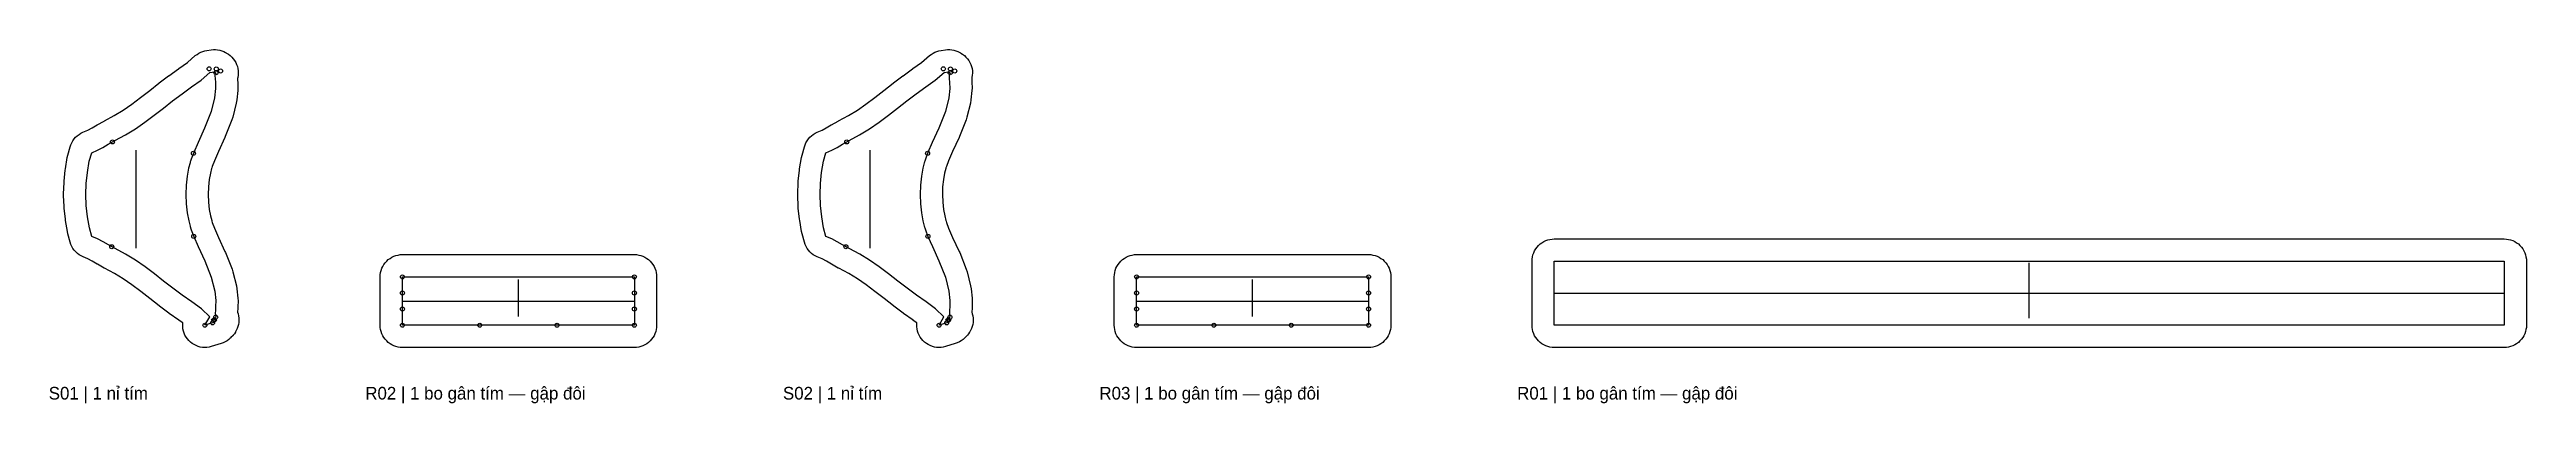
# Model space of a CAD drawing. Header units: millimetres. Extents: x 0 to 1635, y -23 to 178.
# Drawn here: x 152.2 to 485.6, y -5.5 to 42.1 of the extents above; entities that cross this region are included whole.
import ezdxf

# ---------------------------------------------------------------- set-up
doc = ezdxf.new("R2010")
doc.units = ezdxf.units.MM
for name, color, linetype in [('CUT', 7, 'Continuous'), ('FOLD', 3, 'Continuous'), ('GRAIN', 8, 'Continuous'), ('LABEL', 7, 'Continuous'), ('NOTCH', 5, 'Continuous'), ('SEW', 1, 'Continuous')]:
    doc.layers.add(name, color=color, linetype=linetype)

msp = doc.modelspace()

# ---------------------------------------------------------------- texts
at = {"layer": 'LABEL'}
for s, p in [('S01 | 1 nỉ tím', (152.1, -5)), ('R02 | 1 bo gân tím — gập đôi', (194.71, -5)), ('S02 | 1 nỉ tím', (250.93, -5)), ('R03 | 1 bo gân tím — gập đôi', (293.53, -5)), ('R01 | 1 bo gân tím — gập đôi', (349.76, -5))]:
    msp.add_text(s, height=1.7, dxfattribs=at).set_placement(p)

# ---------------------------------------------------------------- linework, layer by layer
at = {"layer": 'CUT'}
for points in [[(157.37, 31.23), (157.94, 31.54), (158.62, 31.93), (158.64, 31.94), (159.54, 32.45), (159.61, 32.49), (160.93, 33.19), (162.12, 33.92), (163.28, 34.73), (164.47, 35.63), (165.69, 36.58), (165.7, 36.58), (166.94, 37.55), (166.98, 37.58), (168.24, 38.53), (168.28, 38.56), (169.56, 39.49), (169.6, 39.52), (170.77, 40.33), (171.83, 41.26), (172.06, 41.43), (172.3, 41.59), (172.56, 41.72), (172.83, 41.83), (173.1, 41.91), (173.38, 41.96), (173.98, 42.05), (174.27, 42.07), (174.55, 42.07), (174.83, 42.04), (175.11, 41.99), (175.39, 41.91), (175.65, 41.8), (175.9, 41.67), (175.98, 41.62), (176.04, 41.59), (176.29, 41.44), (176.53, 41.26), (176.75, 41.06), (176.94, 40.84), (177.12, 40.6), (177.27, 40.34), (177.39, 40.07), (177.49, 39.79), (177.56, 39.51), (177.6, 39.21), (177.61, 38.92), (177.59, 38.62), (177.55, 38.33), (177.51, 38.18), (177.53, 37.9), (177.54, 37.7), (177.55, 36.89), (177.54, 36.55), (177.41, 35.29), (177.34, 34.87), (176.87, 33), (176.75, 32.62), (175.87, 30.4), (175.81, 30.25), (174.94, 28.36), (174.4, 27.11), (174.11, 26.35), (174.05, 26.16), (174.03, 26.08), (173.87, 25.46), (173.71, 24.61), (173.61, 23.63), (173.57, 22.58), (173.61, 21.54), (173.71, 20.56), (173.87, 19.71), (174.04, 19.09), (174.05, 19.01), (174.12, 18.81), (174.4, 18.06), (174.95, 16.81), (175.82, 14.92), (175.89, 14.77), (176.77, 12.55), (176.89, 12.17), (177.36, 10.31), (177.44, 9.89), (177.57, 8.63), (177.58, 8.29), (177.57, 7.48), (177.56, 7.28), (177.52, 6.77), (177.52, 6.74), (177.59, 6.52), (177.66, 6.24), (177.7, 5.95), (177.71, 5.67), (177.69, 5.38), (177.65, 5.09), (177.57, 4.81), (177.47, 4.54), (177.35, 4.28), (177.3, 4.18), (177.24, 4.09), (177.22, 4.05), (177.09, 3.84), (176.94, 3.65), (176.92, 3.62), (176.63, 3.33), (176.59, 3.29), (176.49, 3.2), (176.35, 3.08), (176.11, 2.9), (175.85, 2.75), (175.58, 2.62), (175.29, 2.52), (173.98, 2.13), (173.69, 2.05), (173.4, 2.01), (173.1, 2), (172.8, 2.02), (172.5, 2.06), (172.21, 2.14), (171.93, 2.25), (171.66, 2.38), (171.41, 2.54), (171.17, 2.72), (170.96, 2.93), (170.76, 3.15), (170.59, 3.4), (170.44, 3.66), (170.32, 3.93), (170.23, 4.21), (170.16, 4.51), (170.13, 4.8), (170.13, 5.1), (170.14, 5.31), (169.64, 5.65), (169.61, 5.67), (168.33, 6.59), (168.28, 6.63), (167.01, 7.58), (166.98, 7.6), (165.73, 8.57), (165.72, 8.57), (164.49, 9.52), (163.3, 10.42), (162.14, 11.23), (160.95, 11.95), (159.62, 12.65), (159.55, 12.69), (158.65, 13.2), (158.63, 13.21), (157.96, 13.6), (157.38, 13.91), (156.72, 14.19), (156.45, 14.32), (156.19, 14.48), (155.95, 14.66), (155.73, 14.86), (155.54, 15.09), (155.36, 15.33), (155.21, 15.59), (155.09, 15.86), (155, 16.15), (154.68, 17.28), (154.61, 17.6), (154.36, 19.09), (154.34, 19.27), (154.18, 20.76), (154.16, 20.97), (154.11, 22.46), (154.1, 22.68), (154.16, 24.17), (154.17, 24.37), (154.33, 25.87), (154.35, 26.04), (154.6, 27.54), (154.67, 27.85), (154.98, 28.99), (155.08, 29.27), (155.2, 29.54), (155.35, 29.8), (155.52, 30.05), (155.72, 30.27), (155.94, 30.48), (156.18, 30.66), (156.43, 30.82), (156.7, 30.95), (157.37, 31.23)], [(256.19, 31.23), (256.77, 31.54), (257.44, 31.93), (257.46, 31.94), (258.36, 32.45), (258.43, 32.49), (259.76, 33.19), (260.95, 33.92), (262.11, 34.73), (263.3, 35.63), (264.52, 36.58), (264.53, 36.58), (265.77, 37.55), (265.81, 37.58), (267.07, 38.53), (267.11, 38.56), (268.39, 39.49), (268.43, 39.52), (269.59, 40.33), (270.66, 41.26), (270.89, 41.43), (271.13, 41.59), (271.39, 41.72), (271.65, 41.83), (271.93, 41.91), (272.21, 41.96), (272.81, 42.05), (273.09, 42.07), (273.38, 42.07), (273.66, 42.04), (273.94, 41.99), (274.21, 41.91), (274.48, 41.8), (274.73, 41.67), (274.81, 41.62), (274.87, 41.59), (275.12, 41.44), (275.36, 41.26), (275.57, 41.06), (275.77, 40.84), (275.95, 40.6), (276.1, 40.34), (276.22, 40.07), (276.32, 39.79), (276.39, 39.51), (276.43, 39.21), (276.44, 38.92), (276.42, 38.62), (276.37, 38.33), (276.34, 38.18), (276.36, 37.9), (276.37, 37.7), (276.38, 36.89), (276.37, 36.55), (276.24, 35.29), (276.17, 34.87), (275.7, 33), (275.58, 32.62), (274.7, 30.4), (274.64, 30.25), (273.76, 28.36), (273.22, 27.11), (272.94, 26.35), (272.87, 26.16), (272.86, 26.08), (272.69, 25.46), (272.54, 24.61), (272.43, 23.63), (272.4, 22.58), (272.44, 21.54), (272.54, 20.56), (272.7, 19.71), (272.86, 19.09), (272.88, 19.01), (272.95, 18.81), (273.23, 18.06), (273.77, 16.81), (274.65, 14.92), (274.72, 14.77), (275.6, 12.55), (275.72, 12.17), (276.19, 10.31), (276.27, 9.89), (276.39, 8.63), (276.41, 8.29), (276.4, 7.48), (276.39, 7.28), (276.35, 6.77), (276.35, 6.74), (276.42, 6.52), (276.49, 6.24), (276.52, 5.95), (276.53, 5.67), (276.52, 5.38), (276.47, 5.09), (276.4, 4.81), (276.3, 4.54), (276.18, 4.28), (276.12, 4.18), (276.07, 4.09), (276.05, 4.05), (275.92, 3.84), (275.77, 3.65), (275.75, 3.62), (275.46, 3.33), (275.42, 3.29), (275.32, 3.2), (275.18, 3.08), (274.94, 2.9), (274.68, 2.75), (274.4, 2.62), (274.12, 2.52), (272.81, 2.13), (272.52, 2.05), (272.22, 2.01), (271.92, 2), (271.62, 2.02), (271.33, 2.06), (271.04, 2.14), (270.76, 2.25), (270.49, 2.38), (270.24, 2.54), (270, 2.72), (269.78, 2.93), (269.59, 3.15), (269.42, 3.4), (269.27, 3.66), (269.15, 3.93), (269.06, 4.21), (268.99, 4.51), (268.96, 4.8), (268.95, 5.1), (268.97, 5.31), (268.47, 5.65), (268.44, 5.67), (267.16, 6.59), (267.1, 6.63), (265.84, 7.58), (265.8, 7.6), (264.55, 8.57), (264.55, 8.57), (263.32, 9.52), (262.13, 10.42), (260.97, 11.23), (259.78, 11.95), (258.45, 12.65), (258.38, 12.69), (257.48, 13.2), (257.46, 13.21), (256.78, 13.6), (256.21, 13.91), (255.54, 14.19), (255.27, 14.32), (255.02, 14.48), (254.78, 14.66), (254.56, 14.86), (254.36, 15.09), (254.19, 15.33), (254.04, 15.59), (253.92, 15.86), (253.82, 16.15), (253.51, 17.28), (253.44, 17.6), (253.19, 19.09), (253.16, 19.27), (253, 20.76), (252.99, 20.97), (252.93, 22.46), (252.93, 22.68), (252.99, 24.17), (253, 24.37), (253.16, 25.87), (253.18, 26.04), (253.43, 27.54), (253.5, 27.85), (253.81, 28.99), (253.91, 29.27), (254.03, 29.54), (254.18, 29.8), (254.35, 30.05), (254.55, 30.27), (254.77, 30.48), (255, 30.66), (255.26, 30.82), (255.53, 30.95), (256.19, 31.23)], [(230.93, 14.5), (231.23, 14.49), (231.52, 14.44), (231.8, 14.37), (232.08, 14.27), (232.35, 14.15), (232.6, 13.99), (232.84, 13.82), (233.05, 13.62), (233.25, 13.4), (233.43, 13.17), (233.58, 12.91), (233.7, 12.65), (233.8, 12.37), (233.87, 12.09), (233.92, 11.79), (233.93, 11.5), (233.93, 5), (233.92, 4.71), (233.87, 4.41), (233.8, 4.13), (233.7, 3.85), (233.58, 3.59), (233.43, 3.33), (233.25, 3.1), (233.05, 2.88), (232.84, 2.68), (232.6, 2.51), (232.35, 2.35), (232.08, 2.23), (231.8, 2.13), (231.52, 2.06), (231.23, 2.01), (230.93, 2), (199.71, 2), (199.41, 2.01), (199.12, 2.06), (198.84, 2.13), (198.56, 2.23), (198.29, 2.35), (198.04, 2.51), (197.8, 2.68), (197.59, 2.88), (197.39, 3.1), (197.21, 3.33), (197.06, 3.59), (196.94, 3.85), (196.84, 4.13), (196.77, 4.41), (196.72, 4.71), (196.71, 5), (196.71, 11.5), (196.72, 11.79), (196.77, 12.09), (196.84, 12.37), (196.94, 12.65), (197.06, 12.91), (197.21, 13.17), (197.39, 13.4), (197.59, 13.62), (197.8, 13.82), (198.04, 13.99), (198.29, 14.15), (198.56, 14.27), (198.84, 14.37), (199.12, 14.44), (199.41, 14.49), (199.71, 14.5), (230.93, 14.5)], [(329.76, 14.5), (330.05, 14.49), (330.34, 14.44), (330.63, 14.37), (330.91, 14.27), (331.17, 14.15), (331.43, 13.99), (331.66, 13.82), (331.88, 13.62), (332.08, 13.4), (332.25, 13.17), (332.41, 12.91), (332.53, 12.65), (332.63, 12.37), (332.7, 12.09), (332.75, 11.79), (332.76, 11.5), (332.76, 5), (332.75, 4.71), (332.7, 4.41), (332.63, 4.13), (332.53, 3.85), (332.41, 3.59), (332.25, 3.33), (332.08, 3.1), (331.88, 2.88), (331.66, 2.68), (331.43, 2.51), (331.17, 2.35), (330.91, 2.23), (330.63, 2.13), (330.34, 2.06), (330.05, 2.01), (329.76, 2), (298.53, 2), (298.24, 2.01), (297.95, 2.06), (297.66, 2.13), (297.39, 2.23), (297.12, 2.35), (296.87, 2.51), (296.63, 2.68), (296.41, 2.88), (296.22, 3.1), (296.04, 3.33), (295.89, 3.59), (295.76, 3.85), (295.66, 4.13), (295.59, 4.41), (295.55, 4.71), (295.53, 5), (295.53, 11.5), (295.55, 11.79), (295.59, 12.09), (295.66, 12.37), (295.76, 12.65), (295.89, 12.91), (296.04, 13.17), (296.22, 13.4), (296.41, 13.62), (296.63, 13.82), (296.87, 13.99), (297.12, 14.15), (297.39, 14.27), (297.66, 14.37), (297.95, 14.44), (298.24, 14.49), (298.53, 14.5), (329.76, 14.5)], [(482.62, 16.6), (482.92, 16.59), (483.21, 16.54), (483.49, 16.47), (483.77, 16.37), (484.04, 16.25), (484.29, 16.09), (484.53, 15.92), (484.74, 15.72), (484.94, 15.5), (485.12, 15.27), (485.27, 15.01), (485.39, 14.75), (485.49, 14.47), (485.56, 14.19), (485.61, 13.89), (485.62, 13.6), (485.62, 5), (485.61, 4.71), (485.56, 4.41), (485.49, 4.13), (485.39, 3.85), (485.27, 3.59), (485.12, 3.33), (484.94, 3.1), (484.74, 2.88), (484.53, 2.68), (484.29, 2.51), (484.04, 2.35), (483.77, 2.23), (483.49, 2.13), (483.21, 2.06), (482.92, 2.01), (482.62, 2), (354.76, 2), (354.47, 2.01), (354.17, 2.06), (353.89, 2.13), (353.61, 2.23), (353.35, 2.35), (353.09, 2.51), (352.86, 2.68), (352.64, 2.88), (352.44, 3.1), (352.27, 3.33), (352.11, 3.59), (351.99, 3.85), (351.89, 4.13), (351.82, 4.41), (351.77, 4.71), (351.76, 5), (351.76, 13.6), (351.77, 13.89), (351.82, 14.19), (351.89, 14.47), (351.99, 14.75), (352.11, 15.01), (352.27, 15.27), (352.44, 15.5), (352.64, 15.72), (352.86, 15.92), (353.09, 16.09), (353.35, 16.25), (353.61, 16.37), (353.89, 16.47), (354.17, 16.54), (354.47, 16.59), (354.76, 16.6), (482.62, 16.6)]]:
    msp.add_lwpolyline(points, close=True, dxfattribs=at)
at = {"layer": 'FOLD'}
for points in [[(199.71, 8.25), (200.53, 8.25), (201.35, 8.25), (202.17, 8.25), (202.99, 8.25), (203.82, 8.25), (204.64, 8.25), (205.46, 8.25), (206.28, 8.25), (207.1, 8.25), (207.92, 8.25), (208.75, 8.25), (209.57, 8.25), (210.39, 8.25), (211.21, 8.25), (212.03, 8.25), (212.85, 8.25), (213.68, 8.25), (214.5, 8.25), (215.32, 8.25), (216.14, 8.25), (216.96, 8.25), (217.79, 8.25), (218.61, 8.25), (219.43, 8.25), (220.25, 8.25), (221.07, 8.25), (221.89, 8.25), (222.72, 8.25), (223.54, 8.25), (224.36, 8.25), (225.18, 8.25), (226, 8.25), (226.82, 8.25), (227.65, 8.25), (228.47, 8.25), (229.29, 8.25), (230.11, 8.25), (230.93, 8.25)], [(298.53, 8.25), (299.36, 8.25), (300.18, 8.25), (301, 8.25), (301.82, 8.25), (302.64, 8.25), (303.47, 8.25), (304.29, 8.25), (305.11, 8.25), (305.93, 8.25), (306.75, 8.25), (307.57, 8.25), (308.4, 8.25), (309.22, 8.25), (310.04, 8.25), (310.86, 8.25), (311.68, 8.25), (312.5, 8.25), (313.33, 8.25), (314.15, 8.25), (314.97, 8.25), (315.79, 8.25), (316.61, 8.25), (317.43, 8.25), (318.26, 8.25), (319.08, 8.25), (319.9, 8.25), (320.72, 8.25), (321.54, 8.25), (322.36, 8.25), (323.19, 8.25), (324.01, 8.25), (324.83, 8.25), (325.65, 8.25), (326.47, 8.25), (327.29, 8.25), (328.12, 8.25), (328.94, 8.25), (329.76, 8.25)], [(354.76, 9.3), (355.76, 9.3), (356.76, 9.3), (357.76, 9.3), (358.76, 9.3), (359.75, 9.3), (360.75, 9.3), (361.75, 9.3), (362.75, 9.3), (363.75, 9.3), (364.75, 9.3), (365.75, 9.3), (366.75, 9.3), (367.75, 9.3), (368.74, 9.3), (369.74, 9.3), (370.74, 9.3), (371.74, 9.3), (372.74, 9.3), (373.74, 9.3), (374.74, 9.3), (375.74, 9.3), (376.74, 9.3), (377.73, 9.3), (378.73, 9.3), (379.73, 9.3), (380.73, 9.3), (381.73, 9.3), (382.73, 9.3), (383.73, 9.3), (384.73, 9.3), (385.73, 9.3), (386.73, 9.3), (387.72, 9.3), (388.72, 9.3), (389.72, 9.3), (390.72, 9.3), (391.72, 9.3), (392.72, 9.3), (393.72, 9.3), (394.72, 9.3), (395.72, 9.3), (396.71, 9.3), (397.71, 9.3), (398.71, 9.3), (399.71, 9.3), (400.71, 9.3), (401.71, 9.3), (402.71, 9.3), (403.71, 9.3), (404.71, 9.3), (405.7, 9.3), (406.7, 9.3), (407.7, 9.3), (408.7, 9.3), (409.7, 9.3), (410.7, 9.3), (411.7, 9.3), (412.7, 9.3), (413.7, 9.3), (414.7, 9.3), (415.69, 9.3), (416.69, 9.3), (417.69, 9.3), (418.69, 9.3), (419.69, 9.3), (420.69, 9.3), (421.69, 9.3), (422.69, 9.3), (423.69, 9.3), (424.68, 9.3), (425.68, 9.3), (426.68, 9.3), (427.68, 9.3), (428.68, 9.3), (429.68, 9.3), (430.68, 9.3), (431.68, 9.3), (432.68, 9.3), (433.67, 9.3), (434.67, 9.3), (435.67, 9.3), (436.67, 9.3), (437.67, 9.3), (438.67, 9.3), (439.67, 9.3), (440.67, 9.3), (441.67, 9.3), (442.67, 9.3), (443.66, 9.3), (444.66, 9.3), (445.66, 9.3), (446.66, 9.3), (447.66, 9.3), (448.66, 9.3), (449.66, 9.3), (450.66, 9.3), (451.66, 9.3), (452.65, 9.3), (453.65, 9.3), (454.65, 9.3), (455.65, 9.3), (456.65, 9.3), (457.65, 9.3), (458.65, 9.3), (459.65, 9.3), (460.65, 9.3), (461.64, 9.3), (462.64, 9.3), (463.64, 9.3), (464.64, 9.3), (465.64, 9.3), (466.64, 9.3), (467.64, 9.3), (468.64, 9.3), (469.64, 9.3), (470.64, 9.3), (471.63, 9.3), (472.63, 9.3), (473.63, 9.3), (474.63, 9.3), (475.63, 9.3), (476.63, 9.3), (477.63, 9.3), (478.63, 9.3), (479.63, 9.3), (480.62, 9.3), (481.62, 9.3), (482.62, 9.3)]]:
    msp.add_lwpolyline(points, dxfattribs=at)
at = {"layer": 'GRAIN'}
for p, q in [((163.86, 15.34), (163.86, 28.56)), ((262.69, 15.34), (262.69, 28.56)), ((418.69, 5.94), (418.69, 13.38)), ((215.32, 6.18), (215.32, 11.13)), ((314.15, 6.18), (314.15, 11.13))]:
    msp.add_line(p, q, dxfattribs=at)
at = {"layer": 'NOTCH'}
for centre in [(173.69, 39.48), (174.61, 38.95), (174.61, 38.95), (174.65, 39.47), (175.23, 39.19), (175.23, 39.19), (272.52, 39.48), (273.44, 38.95), (273.44, 38.95), (273.48, 39.47), (274.06, 39.19), (274.06, 39.19), (160.68, 29.65), (171.57, 28.12), (259.51, 29.65), (270.4, 28.12), (171.62, 16.95), (270.45, 16.95), (160.58, 15.56), (259.4, 15.56), (199.71, 11.5), (230.93, 11.5), (298.53, 11.5), (329.76, 11.5), (199.71, 9.33), (199.71, 7.17), (230.93, 9.33), (230.93, 7.17), (298.53, 9.33), (298.53, 7.17), (329.76, 9.33), (329.76, 7.17), (173.12, 5), (173.12, 5), (174.15, 5.31), (174.36, 5.72), (174.58, 6.08), (174.58, 6.08), (199.71, 5), (199.71, 5), (210.12, 5), (220.52, 5), (230.93, 5), (230.93, 5), (271.95, 5), (271.95, 5), (272.98, 5.31), (273.18, 5.72), (273.41, 6.08), (273.41, 6.08), (298.53, 5), (298.53, 5), (308.94, 5), (319.35, 5), (329.76, 5), (329.76, 5)]:
    msp.add_circle(centre, 0.27, dxfattribs=at)
at = {"layer": 'SEW'}
for points in [[(158.67, 28.53), (159.4, 28.92), (160.11, 29.33), (161.01, 29.84), (162.42, 30.59), (163.76, 31.4), (165.04, 32.3), (166.3, 33.25), (167.54, 34.21), (168.78, 35.18), (170.04, 36.13), (171.32, 37.06), (172.61, 37.96), (173.8, 38.99), (174.4, 39.07), (174.46, 39.03), (174.61, 38.95), (174.51, 38.83), (174.47, 38.56), (174.5, 38.19), (174.54, 37.65), (174.55, 36.85), (174.43, 35.59), (173.96, 33.73), (173.08, 31.51), (172.2, 29.58), (171.61, 28.24), (171.28, 27.35), (171.19, 27.07), (171.16, 26.98), (171.14, 26.91), (171.13, 26.84), (170.93, 26.11), (170.74, 25.03), (170.61, 23.84), (170.57, 22.58), (170.61, 21.33), (170.74, 20.13), (170.94, 19.05), (171.13, 18.32), (171.15, 18.25), (171.17, 18.18), (171.2, 18.09), (171.29, 17.81), (171.63, 16.93), (172.21, 15.58), (173.1, 13.66), (173.98, 11.44), (174.45, 9.58), (174.58, 8.32), (174.57, 7.52), (174.53, 6.99), (174.51, 6.61), (174.54, 6.35), (174.58, 6.08), (174.49, 6.02), (174.4, 5.96), (174.32, 5.89), (174.24, 5.84), (174.16, 5.8), (174.09, 5.77), (174.03, 5.75), (173.98, 5.73), (174.68, 5.71), (174.71, 5.7), (174.66, 5.61), (174.63, 5.57), (174.61, 5.54), (174.57, 5.5), (174.43, 5.39), (173.12, 5), (173.79, 6.12), (172.65, 7.22), (171.36, 8.12), (170.07, 9.03), (168.81, 9.98), (167.56, 10.94), (166.32, 11.91), (165.06, 12.85), (163.78, 13.75), (162.43, 14.56), (161.03, 15.3), (160.13, 15.81), (159.41, 16.22), (158.68, 16.62), (157.89, 16.95), (157.57, 18.09), (157.32, 19.59), (157.16, 21.08), (157.1, 22.57), (157.16, 24.06), (157.31, 25.55), (157.56, 27.05), (157.88, 28.19), (158.67, 28.53)], [(257.5, 28.53), (258.23, 28.92), (258.94, 29.33), (259.84, 29.84), (261.24, 30.59), (262.59, 31.4), (263.87, 32.3), (265.12, 33.25), (266.36, 34.21), (267.61, 35.18), (268.87, 36.13), (270.15, 37.06), (271.44, 37.96), (272.63, 38.99), (273.23, 39.07), (273.28, 39.03), (273.44, 38.95), (273.34, 38.83), (273.3, 38.56), (273.32, 38.19), (273.37, 37.65), (273.38, 36.85), (273.26, 35.59), (272.79, 33.73), (271.91, 31.51), (271.02, 29.58), (270.44, 28.24), (270.11, 27.35), (270.02, 27.07), (269.99, 26.98), (269.97, 26.91), (269.95, 26.84), (269.76, 26.11), (269.57, 25.03), (269.44, 23.84), (269.4, 22.58), (269.44, 21.33), (269.57, 20.13), (269.77, 19.05), (269.96, 18.32), (269.98, 18.25), (270, 18.18), (270.03, 18.09), (270.12, 17.81), (270.45, 16.93), (271.04, 15.58), (271.93, 13.66), (272.81, 11.44), (273.28, 9.58), (273.41, 8.32), (273.4, 7.52), (273.36, 6.99), (273.33, 6.61), (273.37, 6.35), (273.41, 6.08), (273.31, 6.02), (273.23, 5.96), (273.15, 5.89), (273.07, 5.84), (272.99, 5.8), (272.92, 5.77), (272.86, 5.75), (272.81, 5.73), (273.51, 5.71), (273.54, 5.7), (273.48, 5.61), (273.46, 5.57), (273.44, 5.54), (273.4, 5.5), (273.26, 5.39), (271.95, 5), (272.61, 6.12), (271.48, 7.22), (270.19, 8.12), (268.9, 9.03), (267.64, 9.98), (266.39, 10.94), (265.14, 11.91), (263.89, 12.85), (262.6, 13.75), (261.26, 14.56), (259.85, 15.3), (258.95, 15.81), (258.24, 16.22), (257.51, 16.62), (256.71, 16.95), (256.4, 18.09), (256.15, 19.59), (255.99, 21.08), (255.93, 22.57), (255.98, 24.06), (256.14, 25.55), (256.39, 27.05), (256.7, 28.19), (257.5, 28.53)], [(427.68, 13.6), (428.68, 13.6), (429.68, 13.6), (430.68, 13.6), (431.68, 13.6), (432.68, 13.6), (433.67, 13.6), (434.67, 13.6), (435.67, 13.6), (436.67, 13.6), (437.67, 13.6), (438.67, 13.6), (439.67, 13.6), (440.67, 13.6), (441.67, 13.6), (442.67, 13.6), (443.66, 13.6), (444.66, 13.6), (445.66, 13.6), (446.66, 13.6), (447.66, 13.6), (448.66, 13.6), (449.66, 13.6), (450.66, 13.6), (451.66, 13.6), (452.65, 13.6), (453.65, 13.6), (454.65, 13.6), (455.65, 13.6), (456.65, 13.6), (457.65, 13.6), (458.65, 13.6), (459.65, 13.6), (460.65, 13.6), (461.64, 13.6), (462.64, 13.6), (463.64, 13.6), (464.64, 13.6), (465.64, 13.6), (466.64, 13.6), (467.64, 13.6), (468.64, 13.6), (469.64, 13.6), (470.64, 13.6), (471.63, 13.6), (472.63, 13.6), (473.63, 13.6), (474.63, 13.6), (475.63, 13.6), (476.63, 13.6), (477.63, 13.6), (478.63, 13.6), (479.63, 13.6), (480.62, 13.6), (481.62, 13.6), (482.62, 13.6), (482.62, 12.88), (482.62, 12.17), (482.62, 11.45), (482.62, 10.73), (482.62, 10.02), (482.62, 9.3), (482.62, 8.58), (482.62, 7.87), (482.62, 7.15), (482.62, 6.43), (482.62, 5.72), (482.62, 5), (481.62, 5), (480.62, 5), (479.63, 5), (478.63, 5), (477.63, 5), (476.63, 5), (475.63, 5), (474.63, 5), (473.63, 5), (472.63, 5), (471.63, 5), (470.64, 5), (469.64, 5), (468.64, 5), (467.64, 5), (466.64, 5), (465.64, 5), (464.64, 5), (463.64, 5), (462.64, 5), (461.64, 5), (460.65, 5), (459.65, 5), (458.65, 5), (457.65, 5), (456.65, 5), (455.65, 5), (454.65, 5), (453.65, 5), (452.65, 5), (451.66, 5), (450.66, 5), (449.66, 5), (448.66, 5), (447.66, 5), (446.66, 5), (445.66, 5), (444.66, 5), (443.66, 5), (442.67, 5), (441.67, 5), (440.67, 5), (439.67, 5), (438.67, 5), (437.67, 5), (436.67, 5), (435.67, 5), (434.67, 5), (433.67, 5), (432.68, 5), (431.68, 5), (430.68, 5), (429.68, 5), (428.68, 5), (427.68, 5), (426.68, 5), (425.68, 5), (424.68, 5), (423.69, 5), (422.69, 5), (421.69, 5), (420.69, 5), (419.69, 5), (418.69, 5), (417.69, 5), (416.69, 5), (415.69, 5), (414.7, 5), (413.7, 5), (412.7, 5), (411.7, 5), (410.7, 5), (409.7, 5), (408.7, 5), (407.7, 5), (406.7, 5), (405.7, 5), (404.71, 5), (403.71, 5), (402.71, 5), (401.71, 5), (400.71, 5), (399.71, 5), (398.71, 5), (397.71, 5), (396.71, 5), (395.72, 5), (394.72, 5), (393.72, 5), (392.72, 5), (391.72, 5), (390.72, 5), (389.72, 5), (388.72, 5), (387.72, 5), (386.73, 5), (385.73, 5), (384.73, 5), (383.73, 5), (382.73, 5), (381.73, 5), (380.73, 5), (379.73, 5), (378.73, 5), (377.73, 5), (376.74, 5), (375.74, 5), (374.74, 5), (373.74, 5), (372.74, 5), (371.74, 5), (370.74, 5), (369.74, 5), (368.74, 5), (367.75, 5), (366.75, 5), (365.75, 5), (364.75, 5), (363.75, 5), (362.75, 5), (361.75, 5), (360.75, 5), (359.75, 5), (358.76, 5), (357.76, 5), (356.76, 5), (355.76, 5), (354.76, 5), (354.76, 5.72), (354.76, 6.43), (354.76, 7.15), (354.76, 7.87), (354.76, 8.58), (354.76, 9.3), (354.76, 10.02), (354.76, 10.73), (354.76, 11.45), (354.76, 12.17), (354.76, 12.88), (354.76, 13.6), (355.76, 13.6), (356.76, 13.6), (357.76, 13.6), (358.76, 13.6), (359.75, 13.6), (360.75, 13.6), (361.75, 13.6), (362.75, 13.6), (363.75, 13.6), (364.75, 13.6), (365.75, 13.6), (366.75, 13.6), (367.75, 13.6), (368.74, 13.6), (369.74, 13.6), (370.74, 13.6), (371.74, 13.6), (372.74, 13.6), (373.74, 13.6), (374.74, 13.6), (375.74, 13.6), (376.74, 13.6), (377.73, 13.6), (378.73, 13.6), (379.73, 13.6), (380.73, 13.6), (381.73, 13.6), (382.73, 13.6), (383.73, 13.6), (384.73, 13.6), (385.73, 13.6), (386.73, 13.6), (387.72, 13.6), (388.72, 13.6), (389.72, 13.6), (390.72, 13.6), (391.72, 13.6), (392.72, 13.6), (393.72, 13.6), (394.72, 13.6), (395.72, 13.6), (396.71, 13.6), (397.71, 13.6), (398.71, 13.6), (399.71, 13.6), (400.71, 13.6), (401.71, 13.6), (402.71, 13.6), (403.71, 13.6), (404.71, 13.6), (405.7, 13.6), (406.7, 13.6), (407.7, 13.6), (408.7, 13.6), (409.7, 13.6), (410.7, 13.6), (411.7, 13.6), (412.7, 13.6), (413.7, 13.6), (414.7, 13.6), (415.69, 13.6), (416.69, 13.6), (417.69, 13.6), (418.69, 13.6), (419.69, 13.6), (420.69, 13.6), (421.69, 13.6), (422.69, 13.6), (423.69, 13.6), (424.68, 13.6), (425.68, 13.6), (426.68, 13.6), (427.68, 13.6)], [(229.29, 11.5), (230.11, 11.5), (230.93, 11.5), (230.93, 10.69), (230.93, 9.88), (230.93, 9.06), (230.93, 8.25), (230.93, 7.44), (230.93, 6.62), (230.93, 5.81), (230.93, 5), (230.11, 5), (229.29, 5), (228.47, 5), (227.65, 5), (226.82, 5), (226, 5), (225.18, 5), (224.36, 5), (223.54, 5), (222.72, 5), (221.89, 5), (221.07, 5), (220.25, 5), (219.43, 5), (218.61, 5), (217.79, 5), (216.96, 5), (216.14, 5), (215.32, 5), (214.5, 5), (213.68, 5), (212.85, 5), (212.03, 5), (211.21, 5), (210.39, 5), (209.57, 5), (208.75, 5), (207.92, 5), (207.1, 5), (206.28, 5), (205.46, 5), (204.64, 5), (203.82, 5), (202.99, 5), (202.17, 5), (201.35, 5), (200.53, 5), (199.71, 5), (199.71, 5.81), (199.71, 6.62), (199.71, 7.44), (199.71, 8.25), (199.71, 9.06), (199.71, 9.88), (199.71, 10.69), (199.71, 11.5), (200.53, 11.5), (201.35, 11.5), (202.17, 11.5), (202.99, 11.5), (203.82, 11.5), (204.64, 11.5), (205.46, 11.5), (206.28, 11.5), (207.1, 11.5), (207.92, 11.5), (208.75, 11.5), (209.57, 11.5), (210.39, 11.5), (211.21, 11.5), (212.03, 11.5), (212.85, 11.5), (213.68, 11.5), (214.5, 11.5), (215.32, 11.5), (216.14, 11.5), (216.96, 11.5), (217.79, 11.5), (218.61, 11.5), (219.43, 11.5), (220.25, 11.5), (221.07, 11.5), (221.89, 11.5), (222.72, 11.5), (223.54, 11.5), (224.36, 11.5), (225.18, 11.5), (226, 11.5), (226.82, 11.5), (227.65, 11.5), (228.47, 11.5), (229.29, 11.5)], [(328.12, 11.5), (328.94, 11.5), (329.76, 11.5), (329.76, 10.69), (329.76, 9.88), (329.76, 9.06), (329.76, 8.25), (329.76, 7.44), (329.76, 6.62), (329.76, 5.81), (329.76, 5), (328.94, 5), (328.12, 5), (327.29, 5), (326.47, 5), (325.65, 5), (324.83, 5), (324.01, 5), (323.19, 5), (322.36, 5), (321.54, 5), (320.72, 5), (319.9, 5), (319.08, 5), (318.26, 5), (317.43, 5), (316.61, 5), (315.79, 5), (314.97, 5), (314.15, 5), (313.33, 5), (312.5, 5), (311.68, 5), (310.86, 5), (310.04, 5), (309.22, 5), (308.4, 5), (307.57, 5), (306.75, 5), (305.93, 5), (305.11, 5), (304.29, 5), (303.47, 5), (302.64, 5), (301.82, 5), (301, 5), (300.18, 5), (299.36, 5), (298.53, 5), (298.53, 5.81), (298.53, 6.62), (298.53, 7.44), (298.53, 8.25), (298.53, 9.06), (298.53, 9.88), (298.53, 10.69), (298.53, 11.5), (299.36, 11.5), (300.18, 11.5), (301, 11.5), (301.82, 11.5), (302.64, 11.5), (303.47, 11.5), (304.29, 11.5), (305.11, 11.5), (305.93, 11.5), (306.75, 11.5), (307.57, 11.5), (308.4, 11.5), (309.22, 11.5), (310.04, 11.5), (310.86, 11.5), (311.68, 11.5), (312.5, 11.5), (313.33, 11.5), (314.15, 11.5), (314.97, 11.5), (315.79, 11.5), (316.61, 11.5), (317.43, 11.5), (318.26, 11.5), (319.08, 11.5), (319.9, 11.5), (320.72, 11.5), (321.54, 11.5), (322.36, 11.5), (323.19, 11.5), (324.01, 11.5), (324.83, 11.5), (325.65, 11.5), (326.47, 11.5), (327.29, 11.5), (328.12, 11.5)]]:
    msp.add_lwpolyline(points, close=True, dxfattribs=at)

msp.set_redraw_order([(e.dxf.handle, doc.entitydb.next_handle()) for e in msp.query("TEXT MTEXT ATTDEF DIMENSION ARC_DIMENSION")])  # texts and dimensions are drawn at this point

doc.saveas('drawing.dxf')
